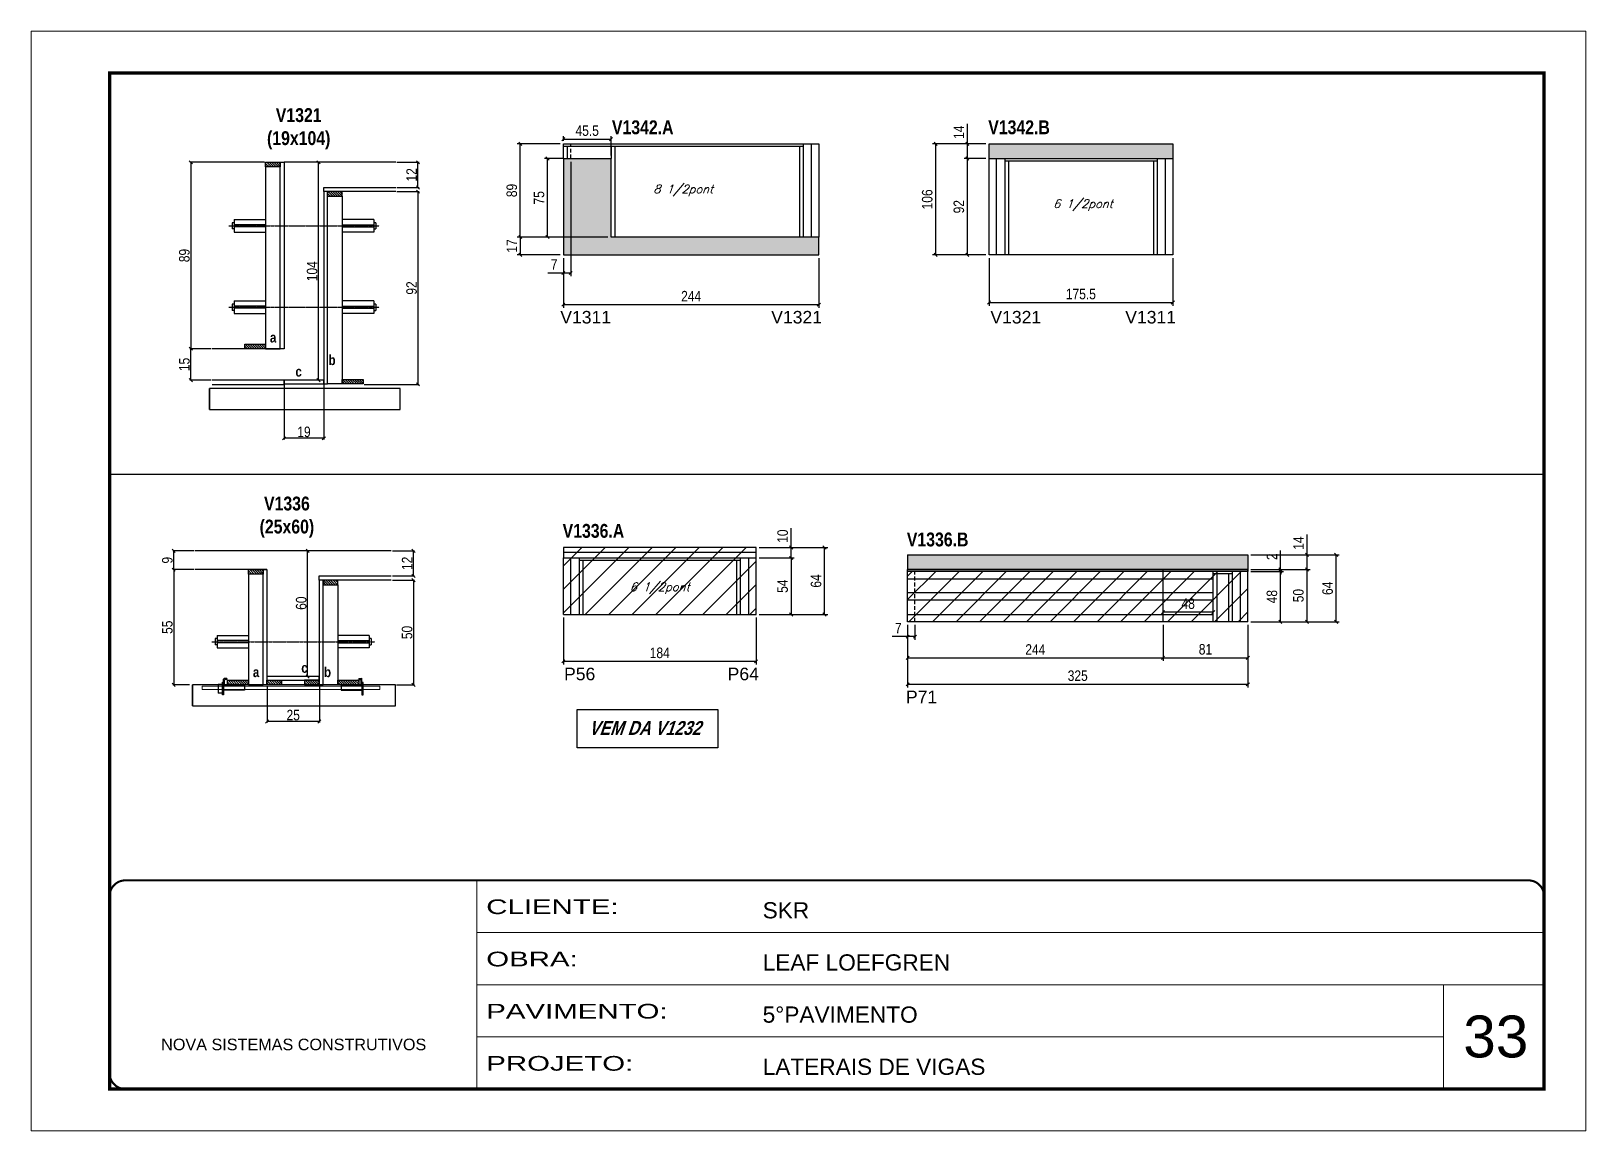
# Model space of a CAD drawing. Extents: x 3309 to 10384, y -2522 to 14608.
# Drawn here: x 3309 to 4794, y 4369 to 5419 of the extents above; entities that cross this region are included whole.
import ezdxf

# ---------------------------------------------------------------- set-up
doc = ezdxf.new("R2010")
doc.units = 0
for name, pattern in [('CONTINUO', [0]), ('DASHED', [0.75, 0.5, -0.25]), ('HIDDEN', [0.375, 0.25, -0.125])]:
    doc.linetypes.add(name, pattern=pattern)
for name, color, linetype in [('5', 5, 'Continuous'), ('barrote', 251, 'Continuous'), ('COTA', 241, 'Continuous'), ('detalhes', 4, 'Continuous'), ('NOMENCLATURA', 7, 'Continuous'), ('Painéis', 200, 'Continuous'), ('presilha', 1, 'Continuous'), ('SARR_2.2x10', 60, 'Continuous'), ('SARR_2.2x7', 40, 'Continuous'), ('SARR_3.5x7', 81, 'Continuous'), ('TENSOR', 3, 'Continuous'), ('texto', 7, 'Continuous')]:
    doc.layers.add(name, color=color, linetype=linetype)
for name, color, linetype, lineweight in [('CARIMBO', 255, 'Continuous', 9), ('CONCRETO', 251, 'Continuous', 25), ('Folhas', 255, 'Continuous', 9), ('Hachura', 251, 'Continuous', 9), ('SARRAFO DE PRESSAO', 251, 'DASHED', 9), ('SCO-___-LAJ', 2, 'Continuous', 0)]:
    doc.layers.add(name, color=color, linetype=linetype, lineweight=lineweight)
doc.styles.add('ARIAL', font='arial.ttf')
doc.styles.add('COTA TECNICA', font='techl___.ttf', dxfattribs={"height": 10})
doc.styles.add('COTA TECNICA 2X', font='techl___.ttf', dxfattribs={"height": 10})
doc.styles.add('Romans', font='romans.shx')
doc.styles.get("Standard").update_dxf_attribs({"font": 'arial.ttf'})
doc.styles.add('TECNICA', font='techb___.ttf', dxfattribs={"height": 10})
doc.styles.add('Tecnologia', font='')
doc.styles.get('Tecnologia').set_extended_font_data('Forgotten Futurist')
doc.dimstyles.new('PAINEL', dxfattribs={"dimtxt": 10, "dimasz": 3, "dimexe": 3, "dimexo": 3, "dimgap": 3, "dimtad": 1, "dimdec": 1, "dimzin": 12, "dimdsep": 46, "dimtxsty": 'COTA TECNICA', "dimblk1": 'OBLIQUE', "dimblk2": 'OBLIQUE', "dimsah": 1, "dimcen": 0.9, "dimclrd": 4, "dimclre": 4, "dimclrt": 240, "dimadec": 1, "dimazin": 3, "dimtfac": 1, "dimtdec": 1, "dimtmove": 0, "dimatfit": 3, "dimfxl": 1, "dimtolj": 1, "dimtzin": 12, "dimarcsym": 0})
doc.dimstyles.new('SECAO', dxfattribs={"dimscale": 0.333333, "dimtxt": 5, "dimasz": 9, "dimexe": 3, "dimexo": 3, "dimgap": 3, "dimtad": 1, "dimdec": 1, "dimlfac": 0.5, "dimzin": 12, "dimdsep": 46, "dimtxsty": 'COTA TECNICA 2X', "dimblk1": 'OBLIQUE', "dimblk2": 'OBLIQUE', "dimsah": 1, "dimcen": 0.9, "dimclrd": 4, "dimclre": 4, "dimclrt": 240, "dimadec": 1, "dimazin": 3, "dimtfac": 1, "dimtdec": 1, "dimtmove": 0, "dimatfit": 3, "dimfxl": 1, "dimtolj": 1, "dimtzin": 12, "dimarcsym": 0})

msp = doc.modelspace()

# ---------------------------------------------------------------- texts
at = {"layer": '5', "linetype": 'Continuous'}
for s, rotation, p in [('V1311', 359.99996, (3814.81, 5140.13)), ('V1321', 359.99996, (4016.27, 5140.13)), ('V1321', 359.99996, (4225.61, 5140.13)), ('V1311', 359.99996, (4354.4, 5140.13)), ('P56', 0.00004, (3818.42, 4799.5, 0)), ('P64', 0.00004, (3974.68, 4799.5, 0)), ('P71', 359.99996, (4144.96, 4777.59, 0))]:
    msp.add_text(s, height=12, rotation=rotation, dxfattribs=at).set_placement(p)
at = {"layer": 'CARIMBO', "style": 'ARIAL'}
msp.add_text('33', height=40, dxfattribs=at).set_placement((4677.23, 4439.4))
at = {"layer": 'detalhes', "style": 'TECNICA'}
for s, p in [('a', (3537.48, 5121.99)), ('b', (3593.46, 5100.41)), ('c', (3561.85, 5089.45)), ('c', (3567.47, 4806.62)), ('b', (3589.15, 4802.5)), ('a', (3521.18, 4802.51))]:
    msp.add_text(s, height=9.6, dxfattribs=at).set_placement(p)
at = {"layer": 'NOMENCLATURA', "style": 'TECNICA'}
for s, p in [('V1342.A', (3864.12, 5320.83)), ('V1342.B', (4223.56, 5320.83)), ('V1336.A', (3817.04, 4935.53, 0)), ('V1336.B', (4145.79, 4927.33, 0))]:
    msp.add_text(s, height=13.2, dxfattribs=at).set_placement(p)
at = {"layer": 'NOMENCLATURA', "char_height": 13.2, "attachment_point": 2, "style": 'TECNICA'}
for s, insert in [('V1321\\P(19x104)', (3564.96, 5345.68)), ('V1336\\P(25x60)', (3553.68, 4974.84))]:
    msp.add_mtext_dynamic_manual_height_columns(s, width=300.2766, gutter_width=1, heights=[0], dxfattribs=dict(at, insert=insert))
at = {"layer": 'NOMENCLATURA', "insert": (3895.32, 4760.51), "char_height": 13.2, "width": 300.2766, "attachment_point": 2, "style": 'TECNICA'}
msp.add_mtext('{\\Q19;VEM DA V1232}', dxfattribs=at)
at = {"layer": 'texto', "color": 2, "char_height": 8, "attachment_point": 5, "style": 'Romans'}
for s, insert in [('{\\Q19;\\C256;8 1/2pont}', (3932.26, 5267.14)), ('{\\Q19;\\C256;6 1/2pont}', (4314.03, 5253.14)), ('{\\Q19;\\C256;6 1/2pont}', (3909.76, 4887.35, 0))]:
    msp.add_mtext(s, dxfattribs=dict(at, insert=insert))

# ---------------------------------------------------------------- blocks, each defined once
blk = doc.blocks.new('9999999999')
at = {"color": 30, "linetype": 'CONTINUO'}
for p, q in [((98564.6, 34230.2), (98564.6, 34429.4)), ((98564.6, 34379.6), (99584, 34379.6)), ((98564.6, 34329.8), (99488, 34329.8)), ((99584, 34329.8), (99488, 34329.8)), ((99488, 34329.8), (99488, 34230.2)), ((98564.6, 34280), (99488, 34280))]:
    blk.add_line(p, q, dxfattribs=at)
at = {"color": 30, "linetype": 'CONTINUO', "const_width": 2}
blk.add_lwpolyline([(99584, 34230.2), (99584, 34414.4, 0.414214), (99569, 34429.4), (98229, 34429.4, 0.414214), (98214, 34414.4), (98214, 34245.2, 0.414214), (98229, 34230.2), (99584, 34230.2)], format="xyb", dxfattribs=at)
at = {"layer": 'Folhas'}
blk.add_lwpolyline([(98139, 34190.2), (99624, 34190.2), (99624, 35240.2), (98139, 35240.2)], close=True, dxfattribs=at)
at = {"layer": 'Folhas', "color": 30, "const_width": 3}
blk.add_lwpolyline([(98214, 34230.2), (99584, 34230.2), (99584, 35200.2), (98214, 35200.2)], close=True, dxfattribs=at)
at = {"color": 7, "linetype": 'Continuous', "ltscale": 5, "style": 'ARIAL'}
for s, height, p in [('SKR', 15.48, (98837.7, 34393.1)), ('LEAF LOEFGREN', 15.483, (98837.7, 34343.3)), ('5°PAVIMENTO', 15.483, (98837.7, 34293.5)), ('NOVA SISTEMAS CONSTRUTIVOS', 11.059, (98263.2, 34267.2)), ('LATERAIS DE VIGAS', 15.483, (98837.7, 34243.7))]:
    blk.add_text(s, height=height, dxfattribs=at).set_placement(p)
at = {"layer": 'Folhas', "color": 7, "style": 'Tecnologia', "width": 1.5}
for s, p in [('CLIENTE:', (98573.7, 34397.2)), ('OBRA:', (98573.7, 34347.3)), ('PAVIMENTO:', (98573.7, 34297.5)), ('PROJETO:', (98573.7, 34247.7))]:
    blk.add_text(s, height=14, dxfattribs=at).set_placement(p)
blk = doc.blocks.new('_Oblique')
at = {"color": 0, "linetype": 'ByBlock', "lineweight": -2}
blk.add_line((-0.5, -0.5), (0.5, 0.5), dxfattribs=at)
blk = doc.blocks.new('*D894')
at = {"layer": 'COTA', "color": 4, "lineweight": -2, "transparency": 16777216}
for p, q in [((3534.7, 4794.1), (3534.7, 4759.1)), ((3584.7, 4794.1), (3584.7, 4759.1)), ((3584.7, 4760.1), (3534.7, 4760.1))]:
    blk.add_line(p, q, dxfattribs=at)
at = {"layer": 'Defpoints', "color": 0, "transparency": 16777216}
for p in [(3534.7, 4795.1), (3584.7, 4795.1), (3534.7, 4760.1)]:
    blk.add_point(p, dxfattribs=at)
at = {"layer": 'COTA', "color": 4, "lineweight": -2, "transparency": 16777216, "xscale": 3, "yscale": 3, "zscale": 3, "rotation": 180}
blk.add_blockref('_Oblique', (3534.7, 4760.1), dxfattribs=at)
at = {"layer": 'COTA', "color": 4, "lineweight": -2, "transparency": 16777216, "xscale": 3, "yscale": 3, "zscale": 3}
blk.add_blockref('_Oblique', (3584.7, 4760.1), dxfattribs=at)
at = {"layer": 'COTA', "color": 240, "transparency": 16777216, "insert": (3559.7, 4766.2), "char_height": 10, "attachment_point": 5, "style": 'COTA TECNICA 2X'}
blk.add_mtext('\\A1;25', dxfattribs=at)
blk = doc.blocks.new('PRESILHA METÁLICA 1')
at = {"layer": 'presilha'}
for p, q in [((0, 13), (6, 13)), ((0, 13), (0, 0)), ((6, 0), (0, 0)), ((6, 15.5), (7.5, 15.5)), ((6, -2.5), (6, 15.5)), ((6, 13), (6, 0)), ((7.5, 10.6), (7.5, 19.9)), ((7.5, 15.5), (7.5, -2.5)), ((37.5, 4.1), (7.5, 4.1)), ((12, 21), (8.6, 21)), ((9, 11.6), (9, 18.9)), ((12, 19.5), (9.6, 19.5)), ((37.5, 11), (9.6, 11)), ((12, 21), (12, 19.5)), ((37.5, 11), (37.5, 4.1)), ((7.5, -2.5), (6, -2.5))]:
    blk.add_line(p, q, dxfattribs=at)
for centre, radius, start, end in [((8.6, 19.9), 1.14, 90, 180), ((9.6, 18.9), 0.57, 90, 180), ((9.6, 11.6), 0.57, 180, 270)]:
    blk.add_arc(centre, radius, start, end, dxfattribs=at)
blk = doc.blocks.new('PRESILHA METÁLICA 2')
at = {"layer": 'presilha'}
for p, q in [((-5.2, 23.5), (-5.2, 22)), ((-5.2, 23.5), (-1.9, 23.5)), ((-0.8, 14.6), (-0.8, 22.4)), ((-30.8, 13.5), (-30.8, 6.6)), ((-30.8, 13.5), (-2.8, 13.5)), ((-30.8, 6.6), (-0.8, 6.6)), ((-5.2, 22), (-2.8, 22)), ((-2.2, 14.1), (-2.2, 21.4)), ((0.8, 18), (-0.8, 18)), ((-0.8, 18), (-0.8, 0)), ((-0.8, 0), (0.8, 0)), ((0.8, 0), (0.8, 18))]:
    blk.add_line(p, q, dxfattribs=at)
for centre, radius, start, end in [((-1.9, 22.4), 1.14, 0, 90), ((-2.8, 21.4), 0.57, 0, 90), ((-2.8, 14.1), 0.57, 270, 0)]:
    blk.add_arc(centre, radius, start, end, dxfattribs=at)
blk = doc.blocks.new('*D895')
at = {"layer": 'COTA', "color": 4, "lineweight": -2, "transparency": 16777216}
for p, q in [((3465, 4905.1), (3444.6, 4905.1)), ((3445.6, 4905.1), (3445.6, 4795.1)), ((3460.8, 4795.1), (3444.6, 4795.1))]:
    blk.add_line(p, q, dxfattribs=at)
at = {"layer": 'Defpoints', "color": 0, "transparency": 16777216}
for p in [(3466, 4905.1), (3445.6, 4795.1), (3461.8, 4795.1)]:
    blk.add_point(p, dxfattribs=at)
at = {"layer": 'COTA', "color": 4, "lineweight": -2, "transparency": 16777216, "xscale": 3, "yscale": 3, "zscale": 3}
for p, rotation in [((3445.6, 4905.1), 90), ((3445.6, 4795.1), 270)]:
    blk.add_blockref('_Oblique', p, dxfattribs=dict(at, rotation=rotation))
at = {"layer": 'COTA', "color": 240, "transparency": 16777216, "insert": (3439.5, 4850.1), "char_height": 10, "attachment_point": 5, "rotation": 90, "style": 'COTA TECNICA 2X'}
blk.add_mtext('\\A1;55', dxfattribs=at)
blk = doc.blocks.new('*D896')
at = {"layer": 'COTA', "color": 4, "lineweight": -2, "transparency": 16777216}
for p, q in [((3654.4, 4895.1), (3675.6, 4895.1)), ((3674.6, 4895.1), (3674.6, 4795.1)), ((3658.5, 4795.1), (3675.6, 4795.1))]:
    blk.add_line(p, q, dxfattribs=at)
at = {"layer": 'Defpoints', "color": 0, "transparency": 16777216}
for p in [(3653.4, 4895.1), (3657.5, 4795.1), (3674.6, 4795.1)]:
    blk.add_point(p, dxfattribs=at)
at = {"layer": 'COTA', "color": 4, "lineweight": -2, "transparency": 16777216, "xscale": 3, "yscale": 3, "zscale": 3}
for p, rotation in [((3674.6, 4895.1), 90), ((3674.6, 4795.1), 270)]:
    blk.add_blockref('_Oblique', p, dxfattribs=dict(at, rotation=rotation))
at = {"layer": 'COTA', "color": 240, "transparency": 16777216, "insert": (3668.5, 4845.1), "char_height": 10, "attachment_point": 5, "rotation": 90, "style": 'COTA TECNICA 2X'}
blk.add_mtext('\\A1;50', dxfattribs=at)
blk = doc.blocks.new('*D897')
at = {"layer": 'COTA', "color": 4, "lineweight": -2, "transparency": 16777216}
for p, q in [((3583.7, 4923.1), (3572.5, 4923.1)), ((3573.5, 4803.1), (3573.5, 4923.1)), ((3583.7, 4803.1), (3572.5, 4803.1))]:
    blk.add_line(p, q, dxfattribs=at)
at = {"layer": 'Defpoints', "color": 0, "transparency": 16777216}
for p in [(3573.5, 4923.1), (3584.7, 4923.1), (3584.7, 4803.1)]:
    blk.add_point(p, dxfattribs=at)
at = {"layer": 'COTA', "color": 4, "lineweight": -2, "transparency": 16777216, "xscale": 3, "yscale": 3, "zscale": 3}
for p, rotation in [((3573.5, 4923.1), 90), ((3573.5, 4803.1), 270)]:
    blk.add_blockref('_Oblique', p, dxfattribs=dict(at, rotation=rotation))
at = {"layer": 'COTA', "color": 240, "transparency": 16777216, "insert": (3567.4, 4873.1), "char_height": 10, "attachment_point": 5, "rotation": 90, "style": 'COTA TECNICA 2X'}
blk.add_mtext('\\A1;60', dxfattribs=at)
blk = doc.blocks.new('*D898')
at = {"layer": 'COTA', "color": 4, "lineweight": -2, "transparency": 16777216}
for p, q in [((3654.4, 4923.1), (3675.6, 4923.1)), ((3674.6, 4899.1), (3674.6, 4923.1)), ((3654.4, 4899.1), (3675.6, 4899.1))]:
    blk.add_line(p, q, dxfattribs=at)
at = {"layer": 'Defpoints', "color": 0, "transparency": 16777216}
for p in [(3653.4, 4923.1), (3674.6, 4923.1), (3653.4, 4899.1)]:
    blk.add_point(p, dxfattribs=at)
at = {"layer": 'COTA', "color": 4, "lineweight": -2, "transparency": 16777216, "xscale": 3, "yscale": 3, "zscale": 3}
for p, rotation in [((3674.6, 4923.1), 90), ((3674.6, 4899.1), 270)]:
    blk.add_blockref('_Oblique', p, dxfattribs=dict(at, rotation=rotation))
at = {"layer": 'COTA', "color": 240, "transparency": 16777216, "insert": (3668.5, 4911.1), "char_height": 10, "attachment_point": 5, "rotation": 90, "style": 'COTA TECNICA 2X'}
blk.add_mtext('\\A1;12', dxfattribs=at)
blk = doc.blocks.new('*D899')
at = {"layer": 'COTA', "color": 4, "lineweight": -2, "transparency": 16777216}
for p, q in [((3465, 4923.1), (3444.6, 4923.1)), ((3445.6, 4905.1), (3445.6, 4923.1)), ((3465, 4905.1), (3444.6, 4905.1))]:
    blk.add_line(p, q, dxfattribs=at)
at = {"layer": 'Defpoints', "color": 0, "transparency": 16777216}
for p in [(3445.6, 4923.1), (3466, 4923.1), (3466, 4905.1)]:
    blk.add_point(p, dxfattribs=at)
at = {"layer": 'COTA', "color": 4, "lineweight": -2, "transparency": 16777216, "xscale": 3, "yscale": 3, "zscale": 3}
for p, rotation in [((3445.6, 4923.1), 90), ((3445.6, 4905.1), 270)]:
    blk.add_blockref('_Oblique', p, dxfattribs=dict(at, rotation=rotation))
at = {"layer": 'COTA', "color": 240, "transparency": 16777216, "insert": (3439.5, 4914.1), "char_height": 10, "attachment_point": 5, "rotation": 90, "style": 'COTA TECNICA 2X'}
blk.add_mtext('\\A1;9', dxfattribs=at)
blk = doc.blocks.new('*D908')
at = {"layer": 'COTA', "color": 4, "lineweight": -2, "transparency": 16777216}
for p, q in [((3817.8, 4859.3), (3817.8, 4814.5)), ((4001.8, 4859.3), (4001.8, 4814.5)), ((4001.8, 4817.5), (3817.8, 4817.5))]:
    blk.add_line(p, q, dxfattribs=at)
at = {"layer": 'Defpoints', "color": 0, "transparency": 16777216}
for p in [(3817.8, 4862.3), (4001.8, 4862.3), (3817.8, 4817.5)]:
    blk.add_point(p, dxfattribs=at)
at = {"layer": 'COTA', "color": 4, "lineweight": -2, "transparency": 16777216, "xscale": 3, "yscale": 3, "zscale": 3, "rotation": 180}
blk.add_blockref('_Oblique', (3817.8, 4817.5), dxfattribs=at)
at = {"layer": 'COTA', "color": 4, "lineweight": -2, "transparency": 16777216, "xscale": 3, "yscale": 3, "zscale": 3}
blk.add_blockref('_Oblique', (4001.8, 4817.5), dxfattribs=at)
at = {"layer": 'COTA', "color": 240, "transparency": 16777216, "insert": (3909.8, 4825.6), "char_height": 10, "attachment_point": 5, "style": 'COTA TECNICA'}
blk.add_mtext('\\A1;184', dxfattribs=at)
blk = doc.blocks.new('*D900')
at = {"layer": 'COTA', "color": 4, "lineweight": -2, "transparency": 16777216}
for p, q in [((4004.8, 4916.3), (4038.3, 4916.3)), ((4035.3, 4916.3), (4035.3, 4862.3)), ((4004.8, 4862.3), (4038.3, 4862.3))]:
    blk.add_line(p, q, dxfattribs=at)
at = {"layer": 'Defpoints', "color": 0, "transparency": 16777216}
for p in [(4001.8, 4916.3), (4001.8, 4862.3), (4035.3, 4862.3)]:
    blk.add_point(p, dxfattribs=at)
at = {"layer": 'COTA', "color": 4, "lineweight": -2, "transparency": 16777216, "xscale": 3, "yscale": 3, "zscale": 3}
for p, rotation in [((4035.3, 4916.3), 90), ((4035.3, 4862.3), 270)]:
    blk.add_blockref('_Oblique', p, dxfattribs=dict(at, rotation=rotation))
at = {"layer": 'COTA', "color": 240, "transparency": 16777216, "insert": (4027.2, 4889.3), "char_height": 10, "attachment_point": 5, "rotation": 90, "style": 'COTA TECNICA'}
blk.add_mtext('\\A1;54', dxfattribs=at)
blk = doc.blocks.new('*D901')
at = {"layer": 'COTA', "color": 4, "lineweight": -2, "transparency": 16777216}
for p, q in [((4035.3, 4926.3), (4035.3, 4944.8)), ((4004.8, 4926.3), (4038.3, 4926.3)), ((4004.8, 4916.3), (4038.3, 4916.3)), ((4035.3, 4916.3), (4035.3, 4926.3))]:
    blk.add_line(p, q, dxfattribs=at)
at = {"layer": 'Defpoints', "color": 0, "transparency": 16777216}
for p in [(4001.8, 4926.3), (4001.8, 4916.3), (4035.3, 4926.3)]:
    blk.add_point(p, dxfattribs=at)
at = {"layer": 'COTA', "color": 4, "lineweight": -2, "transparency": 16777216, "xscale": 3, "yscale": 3, "zscale": 3}
for p, rotation in [((4035.3, 4926.3), 90), ((4035.3, 4916.3), 270)]:
    blk.add_blockref('_Oblique', p, dxfattribs=dict(at, rotation=rotation))
at = {"layer": 'COTA', "color": 240, "transparency": 16777216, "insert": (4027.2, 4937.1), "char_height": 10, "attachment_point": 5, "rotation": 90, "style": 'COTA TECNICA'}
blk.add_mtext('\\A1;10', dxfattribs=at)
blk = doc.blocks.new('*D902')
at = {"layer": 'COTA', "color": 4, "lineweight": -2, "transparency": 16777216}
for p, q in [((4004.8, 4926.3), (4070.2, 4926.3)), ((4067.2, 4862.3), (4067.2, 4926.3)), ((4004.8, 4862.3), (4070.2, 4862.3))]:
    blk.add_line(p, q, dxfattribs=at)
at = {"layer": 'Defpoints', "color": 0, "transparency": 16777216}
for p in [(4001.8, 4926.3), (4067.2, 4926.3), (4001.8, 4862.3)]:
    blk.add_point(p, dxfattribs=at)
at = {"layer": 'COTA', "color": 4, "lineweight": -2, "transparency": 16777216, "xscale": 3, "yscale": 3, "zscale": 3}
for p, rotation in [((4067.2, 4926.3), 90), ((4067.2, 4862.3), 270)]:
    blk.add_blockref('_Oblique', p, dxfattribs=dict(at, rotation=rotation))
at = {"layer": 'COTA', "color": 240, "transparency": 16777216, "insert": (4059.1, 4894.3), "char_height": 10, "attachment_point": 5, "rotation": 90, "style": 'COTA TECNICA'}
blk.add_mtext('\\A1;64', dxfattribs=at)
blk = doc.blocks.new('*D903')
at = {"layer": 'COTA', "color": 4, "linetype": 'ByBlock', "lineweight": -2, "transparency": 16777216}
for p, q in [((4146.5, 4852.3), (4146.5, 4792.6)), ((4471.5, 4852.3), (4471.5, 4792.6)), ((4471.5, 4795.6), (4146.5, 4795.6))]:
    blk.add_line(p, q, dxfattribs=at)
at = {"layer": 'Defpoints', "color": 0, "linetype": 'ByBlock', "transparency": 16777216}
for p in [(4146.5, 4855.3), (4471.5, 4855.3), (4146.5, 4795.6)]:
    blk.add_point(p, dxfattribs=at)
at = {"layer": 'COTA', "color": 4, "linetype": 'ByBlock', "lineweight": -2, "transparency": 16777216, "xscale": 3, "yscale": 3, "zscale": 3, "rotation": 180}
blk.add_blockref('_Oblique', (4146.5, 4795.6), dxfattribs=at)
at = {"layer": 'COTA', "color": 4, "linetype": 'ByBlock', "lineweight": -2, "transparency": 16777216, "xscale": 3, "yscale": 3, "zscale": 3}
blk.add_blockref('_Oblique', (4471.5, 4795.6), dxfattribs=at)
at = {"layer": 'COTA', "color": 240, "linetype": 'ByBlock', "transparency": 16777216, "insert": (4309, 4803.8), "char_height": 10, "attachment_point": 5, "style": 'COTA TECNICA'}
blk.add_mtext('\\A1;325', dxfattribs=at)
blk = doc.blocks.new('*D904')
at = {"layer": 'COTA', "color": 4, "lineweight": -2, "transparency": 16777216}
for p, q in [((4146.5, 4852.3), (4146.5, 4817.9)), ((4390.5, 4852.3), (4390.5, 4817.9)), ((4146.5, 4820.9), (4390.5, 4820.9))]:
    blk.add_line(p, q, dxfattribs=at)
at = {"layer": 'Defpoints', "color": 0, "transparency": 16777216}
for p in [(4146.5, 4855.3), (4390.5, 4855.3), (4390.5, 4820.9)]:
    blk.add_point(p, dxfattribs=at)
at = {"layer": 'COTA', "color": 4, "lineweight": -2, "transparency": 16777216, "xscale": 3, "yscale": 3, "zscale": 3, "rotation": 180}
blk.add_blockref('_Oblique', (4146.5, 4820.9), dxfattribs=at)
at = {"layer": 'COTA', "color": 4, "lineweight": -2, "transparency": 16777216, "xscale": 3, "yscale": 3, "zscale": 3}
blk.add_blockref('_Oblique', (4390.5, 4820.9), dxfattribs=at)
at = {"layer": 'COTA', "color": 240, "transparency": 16777216, "insert": (4268.5, 4828.9), "char_height": 10, "attachment_point": 5, "style": 'COTA TECNICA'}
blk.add_mtext('\\A1;244', dxfattribs=at)
blk = doc.blocks.new('*D905')
at = {"layer": 'COTA', "color": 4, "lineweight": -2, "transparency": 16777216}
for p, q in [((4390.5, 4852.3), (4390.5, 4817.9)), ((4471.5, 4852.3), (4471.5, 4817.9)), ((4390.5, 4820.9), (4471.5, 4820.9))]:
    blk.add_line(p, q, dxfattribs=at)
at = {"layer": 'Defpoints', "color": 0, "transparency": 16777216}
for p in [(4390.5, 4855.3), (4471.5, 4855.3), (4471.5, 4820.9)]:
    blk.add_point(p, dxfattribs=at)
at = {"layer": 'COTA', "color": 4, "lineweight": -2, "transparency": 16777216, "xscale": 3, "yscale": 3, "zscale": 3, "rotation": 180}
blk.add_blockref('_Oblique', (4390.5, 4820.9), dxfattribs=at)
at = {"layer": 'COTA', "color": 4, "lineweight": -2, "transparency": 16777216, "xscale": 3, "yscale": 3, "zscale": 3}
blk.add_blockref('_Oblique', (4471.5, 4820.9), dxfattribs=at)
at = {"layer": 'COTA', "color": 240, "transparency": 16777216, "insert": (4431, 4829), "char_height": 10, "attachment_point": 5, "style": 'COTA TECNICA'}
blk.add_mtext('\\A1;81', dxfattribs=at)
blk = doc.blocks.new('*D906')
at = {"layer": 'COTA', "color": 4, "lineweight": -2, "transparency": 16777216}
for p, q in [((4146.5, 4841.2), (4131.8, 4841.2)), ((4146.5, 4852.3), (4146.5, 4838.2)), ((4153.5, 4841.2), (4146.5, 4841.2)), ((4153.5, 4852.3), (4153.5, 4838.2))]:
    blk.add_line(p, q, dxfattribs=at)
at = {"layer": 'Defpoints', "color": 0, "transparency": 16777216}
for p in [(4146.5, 4855.3), (4146.5, 4841.2), (4153.5, 4855.3)]:
    blk.add_point(p, dxfattribs=at)
at = {"layer": 'COTA', "color": 4, "lineweight": -2, "transparency": 16777216, "xscale": 3, "yscale": 3, "zscale": 3, "rotation": 180}
blk.add_blockref('_Oblique', (4146.5, 4841.2), dxfattribs=at)
at = {"layer": 'COTA', "color": 4, "lineweight": -2, "transparency": 16777216, "xscale": 3, "yscale": 3, "zscale": 3}
blk.add_blockref('_Oblique', (4153.5, 4841.2), dxfattribs=at)
at = {"layer": 'COTA', "color": 240, "transparency": 16777216, "insert": (4137.6, 4849.3), "char_height": 10, "attachment_point": 5, "style": 'COTA TECNICA'}
blk.add_mtext('\\A1;7', dxfattribs=at)
blk = doc.blocks.new('*D907')
at = {"layer": 'COTA', "color": 4, "lineweight": -2, "transparency": 16777216}
for p, q in [((4390.5, 4865.3), (4390.5, 4867.5)), ((4438.5, 4864.5), (4390.5, 4864.5)), ((4438.5, 4865.3), (4438.5, 4867.5))]:
    blk.add_line(p, q, dxfattribs=at)
at = {"layer": 'Defpoints', "color": 0, "transparency": 16777216}
for p in [(4390.5, 4864.5), (4390.5, 4862.3), (4438.5, 4862.3)]:
    blk.add_point(p, dxfattribs=at)
at = {"layer": 'COTA', "color": 4, "lineweight": -2, "transparency": 16777216, "xscale": 3, "yscale": 3, "zscale": 3, "rotation": 180}
blk.add_blockref('_Oblique', (4390.5, 4864.5), dxfattribs=at)
at = {"layer": 'COTA', "color": 4, "lineweight": -2, "transparency": 16777216, "xscale": 3, "yscale": 3, "zscale": 3}
blk.add_blockref('_Oblique', (4438.5, 4864.5), dxfattribs=at)
at = {"layer": 'COTA', "color": 240, "transparency": 16777216, "insert": (4414.5, 4872.6), "char_height": 10, "attachment_point": 5, "style": 'COTA TECNICA'}
blk.add_mtext('\\A1;48', dxfattribs=at)
blk = doc.blocks.new('*D909')
at = {"layer": 'COTA', "color": 4, "lineweight": -2, "transparency": 16777216}
for p, q in [((4474.5, 4905.3), (4531, 4905.3)), ((4528, 4855.3), (4528, 4905.3)), ((4474.5, 4855.3), (4531, 4855.3))]:
    blk.add_line(p, q, dxfattribs=at)
at = {"layer": 'Defpoints', "color": 0, "transparency": 16777216}
for p in [(4471.5, 4905.3), (4528, 4905.3), (4471.5, 4855.3)]:
    blk.add_point(p, dxfattribs=at)
at = {"layer": 'COTA', "color": 4, "lineweight": -2, "transparency": 16777216, "xscale": 3, "yscale": 3, "zscale": 3}
for p, rotation in [((4528, 4905.3), 90), ((4528, 4855.3), 270)]:
    blk.add_blockref('_Oblique', p, dxfattribs=dict(at, rotation=rotation))
at = {"layer": 'COTA', "color": 240, "transparency": 16777216, "insert": (4519.8, 4880.3), "char_height": 10, "attachment_point": 5, "rotation": 90, "style": 'COTA TECNICA'}
blk.add_mtext('\\A1;50', dxfattribs=at)
blk = doc.blocks.new('*D910')
at = {"layer": 'COTA', "color": 4, "lineweight": -2, "transparency": 16777216}
for p, q in [((4528, 4919.3), (4528, 4938.5)), ((4474.5, 4919.3), (4531, 4919.3)), ((4528, 4905.3), (4528, 4919.3)), ((4474.5, 4905.3), (4531, 4905.3))]:
    blk.add_line(p, q, dxfattribs=at)
at = {"layer": 'Defpoints', "color": 0, "transparency": 16777216}
for p in [(4471.5, 4919.3), (4528, 4919.3), (4471.5, 4905.3)]:
    blk.add_point(p, dxfattribs=at)
at = {"layer": 'COTA', "color": 4, "lineweight": -2, "transparency": 16777216, "xscale": 3, "yscale": 3, "zscale": 3}
for p, rotation in [((4528, 4919.3), 90), ((4528, 4905.3), 270)]:
    blk.add_blockref('_Oblique', p, dxfattribs=dict(at, rotation=rotation))
at = {"layer": 'COTA', "color": 240, "transparency": 16777216, "insert": (4519.9, 4930.4), "char_height": 10, "attachment_point": 5, "rotation": 90, "style": 'COTA TECNICA'}
blk.add_mtext('\\A1;14', dxfattribs=at)
blk = doc.blocks.new('*D911')
at = {"layer": 'COTA', "color": 4, "lineweight": -2, "transparency": 16777216}
for p, q in [((4474.5, 4919.3), (4558.8, 4919.3)), ((4555.8, 4855.3), (4555.8, 4919.3)), ((4474.5, 4855.3), (4558.8, 4855.3))]:
    blk.add_line(p, q, dxfattribs=at)
at = {"layer": 'Defpoints', "color": 0, "transparency": 16777216}
for p in [(4471.5, 4919.3), (4555.8, 4919.3), (4471.5, 4855.3)]:
    blk.add_point(p, dxfattribs=at)
at = {"layer": 'COTA', "color": 4, "lineweight": -2, "transparency": 16777216, "xscale": 3, "yscale": 3, "zscale": 3}
for p, rotation in [((4555.8, 4919.3), 90), ((4555.8, 4855.3), 270)]:
    blk.add_blockref('_Oblique', p, dxfattribs=dict(at, rotation=rotation))
at = {"layer": 'COTA', "color": 240, "transparency": 16777216, "insert": (4547.7, 4887.3), "char_height": 10, "attachment_point": 5, "rotation": 90, "style": 'COTA TECNICA'}
blk.add_mtext('\\A1;64', dxfattribs=at)
blk = doc.blocks.new('*D912')
at = {"layer": 'COTA', "color": 4, "lineweight": -2, "transparency": 16777216}
for p, q in [((4474.5, 4903.3), (4505.6, 4903.3)), ((4502.6, 4855.3), (4502.6, 4903.3)), ((4474.5, 4855.3), (4505.6, 4855.3))]:
    blk.add_line(p, q, dxfattribs=at)
at = {"layer": 'Defpoints', "color": 0, "transparency": 16777216}
for p in [(4471.5, 4903.3), (4502.6, 4903.3), (4471.5, 4855.3)]:
    blk.add_point(p, dxfattribs=at)
at = {"layer": 'COTA', "color": 4, "lineweight": -2, "transparency": 16777216, "xscale": 3, "yscale": 3, "zscale": 3}
for p, rotation in [((4502.6, 4903.3), 90), ((4502.6, 4855.3), 270)]:
    blk.add_blockref('_Oblique', p, dxfattribs=dict(at, rotation=rotation))
at = {"layer": 'COTA', "color": 240, "transparency": 16777216, "insert": (4494.5, 4879.3), "char_height": 10, "attachment_point": 5, "rotation": 90, "style": 'COTA TECNICA'}
blk.add_mtext('\\A1;48', dxfattribs=at)
blk = doc.blocks.new('*D913')
at = {"layer": 'COTA', "color": 4, "lineweight": -2, "transparency": 16777216}
for p, q in [((4502.6, 4905.3), (4502.6, 4923.5)), ((4474.5, 4905.3), (4505.6, 4905.3)), ((4474.5, 4903.3), (4505.6, 4903.3)), ((4502.6, 4903.3), (4502.6, 4905.3)), ((4502.6, 4903.3), (4502.6, 4900.3))]:
    blk.add_line(p, q, dxfattribs=at)
at = {"layer": 'Defpoints', "color": 0, "transparency": 16777216}
for p in [(4471.5, 4905.3), (4471.5, 4903.3), (4502.6, 4905.3)]:
    blk.add_point(p, dxfattribs=at)
at = {"layer": 'COTA', "color": 4, "lineweight": -2, "transparency": 16777216, "xscale": 3, "yscale": 3, "zscale": 3}
for p, rotation in [((4502.6, 4905.3), 270), ((4502.6, 4903.3), 90)]:
    blk.add_blockref('_Oblique', p, dxfattribs=dict(at, rotation=rotation))
at = {"layer": 'COTA', "color": 240, "transparency": 16777216, "insert": (4494.6, 4917.4), "char_height": 10, "attachment_point": 5, "rotation": 90, "style": 'COTA TECNICA'}
blk.add_mtext('\\A1;2', dxfattribs=at)
blk = doc.blocks.new('*D1022')
at = {"layer": 'COTA', "color": 4, "lineweight": -2, "transparency": 16777216}
for p, q in [((3551, 5081.4), (3551, 5029.5)), ((3589, 5081.4), (3589, 5029.5)), ((3589, 5030.5), (3551, 5030.5))]:
    blk.add_line(p, q, dxfattribs=at)
at = {"layer": 'Defpoints', "color": 0, "transparency": 16777216}
for p in [(3551, 5082.4), (3589, 5082.4), (3551, 5030.5)]:
    blk.add_point(p, dxfattribs=at)
at = {"layer": 'COTA', "color": 4, "lineweight": -2, "transparency": 16777216, "xscale": 3, "yscale": 3, "zscale": 3, "rotation": 180}
blk.add_blockref('_Oblique', (3551, 5030.5), dxfattribs=at)
at = {"layer": 'COTA', "color": 4, "lineweight": -2, "transparency": 16777216, "xscale": 3, "yscale": 3, "zscale": 3}
blk.add_blockref('_Oblique', (3589, 5030.5), dxfattribs=at)
at = {"layer": 'COTA', "color": 240, "transparency": 16777216, "insert": (3570, 5036.6), "char_height": 10, "attachment_point": 5, "style": 'COTA TECNICA 2X'}
blk.add_mtext('\\A1;19', dxfattribs=at)
blk = doc.blocks.new('*D1023')
at = {"layer": 'COTA', "color": 4, "lineweight": -2, "transparency": 16777216}
for p, q in [((3532.4, 5294), (3460.9, 5294)), ((3461.9, 5294), (3461.9, 5116)), ((3481.3, 5116), (3460.9, 5116))]:
    blk.add_line(p, q, dxfattribs=at)
at = {"layer": 'Defpoints', "color": 0, "transparency": 16777216}
for p in [(3533.4, 5294), (3461.9, 5116), (3482.3, 5116, 0)]:
    blk.add_point(p, dxfattribs=at)
at = {"layer": 'COTA', "color": 4, "lineweight": -2, "transparency": 16777216, "xscale": 3, "yscale": 3, "zscale": 3}
for p, rotation in [((3461.9, 5294), 90), ((3461.9, 5116), 270)]:
    blk.add_blockref('_Oblique', p, dxfattribs=dict(at, rotation=rotation))
at = {"layer": 'COTA', "color": 240, "transparency": 16777216, "insert": (3455.8, 5205), "char_height": 10, "attachment_point": 5, "rotation": 90, "style": 'COTA TECNICA 2X'}
blk.add_mtext('\\A1;89', dxfattribs=at)
blk = doc.blocks.new('*D1024')
at = {"layer": 'COTA', "color": 4, "lineweight": -2, "transparency": 16777216}
for p, q in [((3658.7, 5266), (3679.9, 5266)), ((3678.9, 5266), (3678.9, 5082)), ((3627.6, 5082), (3679.9, 5082))]:
    blk.add_line(p, q, dxfattribs=at)
at = {"layer": 'Defpoints', "color": 0, "transparency": 16777216}
for p in [(3657.7, 5266), (3626.6, 5082, 0), (3678.9, 5082)]:
    blk.add_point(p, dxfattribs=at)
at = {"layer": 'COTA', "color": 4, "lineweight": -2, "transparency": 16777216, "xscale": 3, "yscale": 3, "zscale": 3}
for p, rotation in [((3678.9, 5266), 90), ((3678.9, 5082), 270)]:
    blk.add_blockref('_Oblique', p, dxfattribs=dict(at, rotation=rotation))
at = {"layer": 'COTA', "color": 240, "transparency": 16777216, "insert": (3672.8, 5174), "char_height": 10, "attachment_point": 5, "rotation": 90, "style": 'COTA TECNICA 2X'}
blk.add_mtext('\\A1;92', dxfattribs=at)
blk = doc.blocks.new('*D1025')
at = {"layer": 'COTA', "color": 4, "lineweight": -2, "transparency": 16777216}
for p, q in [((3588, 5294), (3582.9, 5294)), ((3583.9, 5086), (3583.9, 5294)), ((3588, 5086), (3582.9, 5086))]:
    blk.add_line(p, q, dxfattribs=at)
at = {"layer": 'Defpoints', "color": 0, "transparency": 16777216}
for p in [(3583.9, 5294), (3589, 5294), (3589, 5086)]:
    blk.add_point(p, dxfattribs=at)
at = {"layer": 'COTA', "color": 4, "lineweight": -2, "transparency": 16777216, "xscale": 3, "yscale": 3, "zscale": 3}
for p, rotation in [((3583.9, 5294), 90), ((3583.9, 5086), 270)]:
    blk.add_blockref('_Oblique', p, dxfattribs=dict(at, rotation=rotation))
at = {"layer": 'COTA', "color": 240, "transparency": 16777216, "insert": (3577.8, 5190), "char_height": 10, "attachment_point": 5, "rotation": 90, "style": 'COTA TECNICA 2X'}
blk.add_mtext('\\A1;104', dxfattribs=at)
blk = doc.blocks.new('*D1026')
at = {"layer": 'COTA', "color": 4, "lineweight": -2, "transparency": 16777216}
for p, q in [((3658.7, 5294), (3679.9, 5294)), ((3678.9, 5270), (3678.9, 5294)), ((3658.7, 5270), (3679.9, 5270))]:
    blk.add_line(p, q, dxfattribs=at)
at = {"layer": 'Defpoints', "color": 0, "transparency": 16777216}
for p in [(3657.7, 5294), (3678.9, 5294), (3657.7, 5270)]:
    blk.add_point(p, dxfattribs=at)
at = {"layer": 'COTA', "color": 4, "lineweight": -2, "transparency": 16777216, "xscale": 3, "yscale": 3, "zscale": 3}
for p, rotation in [((3678.9, 5294), 90), ((3678.9, 5270), 270)]:
    blk.add_blockref('_Oblique', p, dxfattribs=dict(at, rotation=rotation))
at = {"layer": 'COTA', "color": 240, "transparency": 16777216, "insert": (3672.8, 5282), "char_height": 10, "attachment_point": 5, "rotation": 90, "style": 'COTA TECNICA 2X'}
blk.add_mtext('\\A1;12', dxfattribs=at)
blk = doc.blocks.new('*D1027')
at = {"layer": 'COTA', "color": 4, "lineweight": -2, "transparency": 16777216}
for p, q in [((3481.3, 5116), (3460.9, 5116)), ((3461.9, 5086), (3461.9, 5116)), ((3481.3, 5086), (3460.9, 5086))]:
    blk.add_line(p, q, dxfattribs=at)
at = {"layer": 'Defpoints', "color": 0, "transparency": 16777216}
for p in [(3461.9, 5116), (3482.3, 5116), (3482.3, 5086)]:
    blk.add_point(p, dxfattribs=at)
at = {"layer": 'COTA', "color": 4, "lineweight": -2, "transparency": 16777216, "xscale": 3, "yscale": 3, "zscale": 3}
for p, rotation in [((3461.9, 5116), 90), ((3461.9, 5086), 270)]:
    blk.add_blockref('_Oblique', p, dxfattribs=dict(at, rotation=rotation))
at = {"layer": 'COTA', "color": 240, "transparency": 16777216, "insert": (3455.8, 5101), "char_height": 10, "attachment_point": 5, "rotation": 90, "style": 'COTA TECNICA 2X'}
blk.add_mtext('\\A1;15', dxfattribs=at)
blk = doc.blocks.new('*D1021')
at = {"layer": 'COTA', "color": 4, "lineweight": -2, "transparency": 16777216}
for p, q in [((3817.8, 5202.6), (3817.8, 5155.1)), ((4061.8, 5202.6), (4061.8, 5155.1)), ((3817.8, 5158.1), (4061.8, 5158.1))]:
    blk.add_line(p, q, dxfattribs=at)
at = {"layer": 'Defpoints', "color": 0, "transparency": 16777216}
for p in [(3817.8, 5205.6, 0), (4061.8, 5205.6), (4061.8, 5158.1)]:
    blk.add_point(p, dxfattribs=at)
at = {"layer": 'COTA', "color": 4, "lineweight": -2, "transparency": 16777216, "xscale": 3, "yscale": 3, "zscale": 3, "rotation": 180}
blk.add_blockref('_Oblique', (3817.8, 5158.1), dxfattribs=at)
at = {"layer": 'COTA', "color": 4, "lineweight": -2, "transparency": 16777216, "xscale": 3, "yscale": 3, "zscale": 3}
blk.add_blockref('_Oblique', (4061.8, 5158.1), dxfattribs=at)
at = {"layer": 'COTA', "color": 240, "transparency": 16777216, "insert": (3939.8, 5166.2), "char_height": 10, "attachment_point": 5, "style": 'COTA TECNICA'}
blk.add_mtext('\\A1;244', dxfattribs=at)
blk = doc.blocks.new('*D1032')
at = {"layer": 'COTA', "color": 4, "lineweight": -2, "transparency": 16777216}
for p, q in [((3824.8, 5294.6), (3824.8, 5185.3)), ((3817.8, 5202.6), (3817.8, 5185.3)), ((3817.8, 5188.3), (3803, 5188.3)), ((3824.8, 5188.3), (3817.8, 5188.3))]:
    blk.add_line(p, q, dxfattribs=at)
at = {"layer": 'Defpoints', "color": 0, "transparency": 16777216}
for p in [(3824.8, 5297.6), (3817.8, 5205.6), (3817.8, 5188.3)]:
    blk.add_point(p, dxfattribs=at)
at = {"layer": 'COTA', "color": 4, "lineweight": -2, "transparency": 16777216, "xscale": 3, "yscale": 3, "zscale": 3, "rotation": 180}
blk.add_blockref('_Oblique', (3817.8, 5188.3), dxfattribs=at)
at = {"layer": 'COTA', "color": 4, "lineweight": -2, "transparency": 16777216, "xscale": 3, "yscale": 3, "zscale": 3}
blk.add_blockref('_Oblique', (3824.8, 5188.3), dxfattribs=at)
at = {"layer": 'COTA', "color": 240, "transparency": 16777216, "insert": (3808.9, 5196.4), "char_height": 10, "attachment_point": 5, "style": 'COTA TECNICA'}
blk.add_mtext('\\A1;7', dxfattribs=at)
blk = doc.blocks.new('*D1028')
at = {"layer": 'COTA', "color": 4, "lineweight": -2, "transparency": 16777216}
for p, q in [((4221.3, 5297.6), (4200.6, 5297.6)), ((4203.6, 5205.6), (4203.6, 5297.6)), ((4221.3, 5205.6), (4200.6, 5205.6))]:
    blk.add_line(p, q, dxfattribs=at)
at = {"layer": 'Defpoints', "color": 0, "transparency": 16777216}
for p in [(4203.6, 5297.6), (4224.3, 5297.6), (4224.3, 5205.6)]:
    blk.add_point(p, dxfattribs=at)
at = {"layer": 'COTA', "color": 4, "lineweight": -2, "transparency": 16777216, "xscale": 3, "yscale": 3, "zscale": 3}
for p, rotation in [((4203.6, 5297.6), 90), ((4203.6, 5205.6), 270)]:
    blk.add_blockref('_Oblique', p, dxfattribs=dict(at, rotation=rotation))
at = {"layer": 'COTA', "color": 240, "transparency": 16777216, "insert": (4195.5, 5251.6), "char_height": 10, "attachment_point": 5, "rotation": 90, "style": 'COTA TECNICA'}
blk.add_mtext('\\A1;92', dxfattribs=at)
blk = doc.blocks.new('*D1029')
at = {"layer": 'COTA', "color": 4, "lineweight": -2, "transparency": 16777216}
for p, q in [((4224.3, 5202.6), (4224.3, 5157.1)), ((4399.8, 5202.6), (4399.8, 5157.1)), ((4224.3, 5160.1), (4399.8, 5160.1))]:
    blk.add_line(p, q, dxfattribs=at)
at = {"layer": 'Defpoints', "color": 0, "transparency": 16777216}
for p in [(4224.3, 5205.6), (4399.8, 5205.6), (4399.8, 5160.1)]:
    blk.add_point(p, dxfattribs=at)
at = {"layer": 'COTA', "color": 4, "lineweight": -2, "transparency": 16777216, "xscale": 3, "yscale": 3, "zscale": 3, "rotation": 180}
blk.add_blockref('_Oblique', (4224.3, 5160.1), dxfattribs=at)
at = {"layer": 'COTA', "color": 4, "lineweight": -2, "transparency": 16777216, "xscale": 3, "yscale": 3, "zscale": 3}
blk.add_blockref('_Oblique', (4399.8, 5160.1), dxfattribs=at)
at = {"layer": 'COTA', "color": 240, "transparency": 16777216, "insert": (4312, 5168.2), "char_height": 10, "attachment_point": 5, "style": 'COTA TECNICA'}
blk.add_mtext('\\A1;175.5', dxfattribs=at)
blk = doc.blocks.new('*D1030')
at = {"layer": 'COTA', "color": 4, "lineweight": -2, "transparency": 16777216}
for p, q in [((4203.6, 5311.6), (4203.6, 5330.8)), ((4221.3, 5311.6), (4200.6, 5311.6)), ((4203.6, 5297.6), (4203.6, 5311.6)), ((4221.3, 5297.6), (4200.6, 5297.6))]:
    blk.add_line(p, q, dxfattribs=at)
at = {"layer": 'Defpoints', "color": 0, "transparency": 16777216}
for p in [(4203.6, 5311.6), (4224.3, 5311.6), (4224.3, 5297.6)]:
    blk.add_point(p, dxfattribs=at)
at = {"layer": 'COTA', "color": 4, "lineweight": -2, "transparency": 16777216, "xscale": 3, "yscale": 3, "zscale": 3}
for p, rotation in [((4203.6, 5311.6), 90), ((4203.6, 5297.6), 270)]:
    blk.add_blockref('_Oblique', p, dxfattribs=dict(at, rotation=rotation))
at = {"layer": 'COTA', "color": 240, "transparency": 16777216, "insert": (4195.5, 5322.7), "char_height": 10, "attachment_point": 5, "rotation": 90, "style": 'COTA TECNICA'}
blk.add_mtext('\\A1;14', dxfattribs=at)
blk = doc.blocks.new('*D1031')
at = {"layer": 'COTA', "color": 4, "lineweight": -2, "transparency": 16777216}
for p, q in [((4221.3, 5311.6), (4170.4, 5311.6)), ((4173.4, 5205.6), (4173.4, 5311.6)), ((4221.3, 5205.6), (4170.4, 5205.6))]:
    blk.add_line(p, q, dxfattribs=at)
at = {"layer": 'Defpoints', "color": 0, "transparency": 16777216}
for p in [(4173.4, 5311.6), (4224.3, 5311.6), (4224.3, 5205.6)]:
    blk.add_point(p, dxfattribs=at)
at = {"layer": 'COTA', "color": 4, "lineweight": -2, "transparency": 16777216, "xscale": 3, "yscale": 3, "zscale": 3}
for p, rotation in [((4173.4, 5311.6), 90), ((4173.4, 5205.6), 270)]:
    blk.add_blockref('_Oblique', p, dxfattribs=dict(at, rotation=rotation))
at = {"layer": 'COTA', "color": 240, "transparency": 16777216, "insert": (4165.3, 5258.6), "char_height": 10, "attachment_point": 5, "rotation": 90, "style": 'COTA TECNICA'}
blk.add_mtext('\\A1;106', dxfattribs=at)
blk = doc.blocks.new('*D1033')
at = {"layer": 'COTA', "color": 4, "lineweight": -2, "transparency": 16777216}
for p, q in [((3818.3, 5297.6), (3799.6, 5297.6)), ((3802.6, 5222.6), (3802.6, 5297.6)), ((3860.3, 5222.6), (3799.6, 5222.6))]:
    blk.add_line(p, q, dxfattribs=at)
at = {"layer": 'Defpoints', "color": 0, "transparency": 16777216}
for p in [(3802.6, 5297.6), (3821.3, 5297.6), (3863.3, 5222.6)]:
    blk.add_point(p, dxfattribs=at)
at = {"layer": 'COTA', "color": 4, "lineweight": -2, "transparency": 16777216, "xscale": 3, "yscale": 3, "zscale": 3}
for p, rotation in [((3802.6, 5297.6), 90), ((3802.6, 5222.6), 270)]:
    blk.add_blockref('_Oblique', p, dxfattribs=dict(at, rotation=rotation))
at = {"layer": 'COTA', "color": 240, "transparency": 16777216, "insert": (3794.5, 5260.1), "char_height": 10, "attachment_point": 5, "rotation": 90, "style": 'COTA TECNICA'}
blk.add_mtext('\\A1;75', dxfattribs=at)
blk = doc.blocks.new('*D1034')
at = {"layer": 'COTA', "color": 4, "lineweight": -2, "transparency": 16777216}
for p, q in [((3817.8, 5314.6), (3817.8, 5319.1)), ((3863.3, 5300.6), (3863.3, 5319.1)), ((3817.8, 5316.1), (3863.3, 5316.1))]:
    blk.add_line(p, q, dxfattribs=at)
at = {"layer": 'Defpoints', "color": 0, "transparency": 16777216}
for p in [(3817.8, 5311.6), (3863.3, 5316.1), (3863.3, 5297.6)]:
    blk.add_point(p, dxfattribs=at)
at = {"layer": 'COTA', "color": 4, "lineweight": -2, "transparency": 16777216, "xscale": 3, "yscale": 3, "zscale": 3, "rotation": 180}
blk.add_blockref('_Oblique', (3817.8, 5316.1), dxfattribs=at)
at = {"layer": 'COTA', "color": 4, "lineweight": -2, "transparency": 16777216, "xscale": 3, "yscale": 3, "zscale": 3}
blk.add_blockref('_Oblique', (3863.3, 5316.1), dxfattribs=at)
at = {"layer": 'COTA', "color": 240, "transparency": 16777216, "insert": (3840.5, 5324.2), "char_height": 10, "attachment_point": 5, "style": 'COTA TECNICA'}
blk.add_mtext('\\A1;45.5', dxfattribs=at)
blk = doc.blocks.new('*D1035')
at = {"layer": 'COTA', "color": 4, "lineweight": -2, "transparency": 16777216}
for p, q in [((3814.8, 5311.6), (3773.6, 5311.6)), ((3776.6, 5222.6), (3776.6, 5311.6)), ((3860.3, 5222.6), (3773.6, 5222.6))]:
    blk.add_line(p, q, dxfattribs=at)
at = {"layer": 'Defpoints', "color": 0, "transparency": 16777216}
for p in [(3776.6, 5311.6), (3817.8, 5311.6), (3863.3, 5222.6)]:
    blk.add_point(p, dxfattribs=at)
at = {"layer": 'COTA', "color": 4, "lineweight": -2, "transparency": 16777216, "xscale": 3, "yscale": 3, "zscale": 3}
for p, rotation in [((3776.6, 5311.6), 90), ((3776.6, 5222.6), 270)]:
    blk.add_blockref('_Oblique', p, dxfattribs=dict(at, rotation=rotation))
at = {"layer": 'COTA', "color": 240, "transparency": 16777216, "insert": (3768.5, 5267.1), "char_height": 10, "attachment_point": 5, "rotation": 90, "style": 'COTA TECNICA'}
blk.add_mtext('\\A1;89', dxfattribs=at)
blk = doc.blocks.new('*D1036')
at = {"layer": 'COTA', "color": 4, "lineweight": -2, "transparency": 16777216}
for p, q in [((3860.3, 5222.6), (3773.6, 5222.6)), ((3776.6, 5222.6), (3776.6, 5205.6)), ((3814.8, 5205.6), (3773.6, 5205.6))]:
    blk.add_line(p, q, dxfattribs=at)
at = {"layer": 'Defpoints', "color": 0, "transparency": 16777216}
for p in [(3863.3, 5222.6), (3776.6, 5205.6), (3817.8, 5205.6)]:
    blk.add_point(p, dxfattribs=at)
at = {"layer": 'COTA', "color": 4, "lineweight": -2, "transparency": 16777216, "xscale": 3, "yscale": 3, "zscale": 3}
for p, rotation in [((3776.6, 5222.6), 90), ((3776.6, 5205.6), 270)]:
    blk.add_blockref('_Oblique', p, dxfattribs=dict(at, rotation=rotation))
at = {"layer": 'COTA', "color": 240, "transparency": 16777216, "insert": (3768.6, 5214.1), "char_height": 10, "attachment_point": 5, "rotation": 90, "style": 'COTA TECNICA'}
blk.add_mtext('\\A1;17', dxfattribs=at)

# ---------------------------------------------------------------- dimensions: what is measured, and where the dimension line sits
at = {"layer": 'COTA'}
for base, p1, p2, picture, middle in [((3863.26, 5316.1), (3817.76, 5311.64), (3863.26, 5297.64), '*D1034', (3840.51, 5324.21)), ((3817.76, 5188.29), (3824.76, 5297.64), (3817.76, 5205.64), '*D1032', (3808.9, 5196.36)), ((4061.76, 5158.14, 0), (3817.76, 5205.64), (4061.76, 5205.64, 0), '*D1021', (3939.76, 5166.21, 0)), ((4399.78, 5160.14), (4224.28, 5205.64), (4399.78, 5205.64), '*D1029', (4312.03, 5168.25)), ((4390.51, 4864.47, 0), (4438.51, 4862.35, 0), (4390.51, 4862.35, 0), '*D907', (4414.51, 4872.57, 0)), ((3817.76, 4817.51, 0), (4001.76, 4862.35, 0), (3817.76, 4862.35, 0), '*D908', (3909.76, 4825.6, 0)), ((4146.51, 4841.2, 0), (4153.51, 4855.35, 0), (4146.51, 4855.35, 0), '*D906', (4137.64, 4849.27, 0)), ((4390.51, 4820.86, 0), (4146.51, 4855.35, 0), (4390.51, 4855.35, 0), '*D904', (4268.51, 4828.93, 0))]:
    dim = msp.add_linear_dim(base=base, p1=p1, p2=p2, dimstyle='PAINEL', dxfattribs=at)
    dim.commit()
    dim.dimension.update_dxf_attribs({"geometry": picture, "text_midpoint": middle})
for base, p1, p2, dimstyle, picture, middle in [((4203.59, 5311.64), (4224.28, 5297.64), (4224.28, 5311.64), 'PAINEL', '*D1030', (4195.52, 5322.7)), ((3776.63, 5311.64), (3863.26, 5222.64), (3817.76, 5311.64), 'PAINEL', '*D1035', (3768.53, 5267.14)), ((4173.36, 5311.64), (4224.28, 5205.64), (4224.28, 5311.64), 'PAINEL', '*D1031', (4165.26, 5258.64)), ((3461.91, 5115.98, 0), (3533.36, 5293.98), (3482.26, 5115.98), 'SECAO', '*D1023', (3455.81, 5204.98, 0)), ((3583.88, 5293.98), (3588.96, 5085.98), (3588.96, 5293.98), 'SECAO', '*D1025', (3577.78, 5189.98)), ((3678.88, 5293.98), (3657.66, 5269.98), (3657.66, 5293.98), 'SECAO', '*D1026', (3672.82, 5281.98)), ((3802.61, 5297.64), (3863.26, 5222.64), (3821.26, 5297.64), 'PAINEL', '*D1033', (3794.5, 5260.14)), ((4203.59, 5297.64), (4224.28, 5205.64), (4224.28, 5297.64), 'PAINEL', '*D1028', (4195.51, 5251.64)), ((3678.88, 5081.98, 0), (3657.66, 5265.98), (3626.56, 5081.98), 'SECAO', '*D1024', (3672.79, 5173.98, 0)), ((3776.63, 5205.64), (3863.26, 5222.64), (3817.76, 5205.64), 'PAINEL', '*D1036', (3768.56, 5214.14)), ((3461.91, 5115.98), (3482.26, 5085.98), (3482.26, 5115.98), 'SECAO', '*D1027', (3455.8, 5100.98)), ((4035.32, 4926.35, 0), (4001.76, 4916.35, 0), (4001.76, 4926.35, 0), 'PAINEL', '*D901', (4027.22, 4937.06, 0)), ((4527.95, 4919.35, 0), (4471.51, 4905.35, 0), (4471.51, 4919.35, 0), 'PAINEL', '*D910', (4519.88, 4930.41, 0)), ((3445.6, 4923.15), (3465.95, 4905.15), (3465.95, 4923.15), 'SECAO', '*D899', (3439.52, 4914.15)), ((3674.57, 4923.15), (3653.35, 4899.15), (3653.35, 4923.15), 'SECAO', '*D898', (3668.51, 4911.15)), ((4067.16, 4926.35, 0), (4001.76, 4862.35, 0), (4001.76, 4926.35, 0), 'PAINEL', '*D902', (4059.06, 4894.35, 0)), ((4035.32, 4862.35, 0), (4001.76, 4916.35, 0), (4001.76, 4862.35, 0), 'PAINEL', '*D900', (4027.21, 4889.35, 0)), ((4502.58, 4905.35, 0), (4471.51, 4903.35, 0), (4471.51, 4905.35, 0), 'PAINEL', '*D913', (4494.58, 4917.4, 0)), ((4555.79, 4919.35, 0), (4471.51, 4855.35, 0), (4471.51, 4919.35, 0), 'PAINEL', '*D911', (4547.69, 4887.35, 0)), ((3445.6, 4795.15, 0), (3465.95, 4905.15), (3461.84, 4795.15, 0), 'SECAO', '*D895', (3439.49, 4850.15, 0)), ((4527.95, 4905.35, 0), (4471.51, 4855.35, 0), (4471.51, 4905.35, 0), 'PAINEL', '*D909', (4519.84, 4880.35, 0)), ((4502.58, 4903.35, 0), (4471.51, 4855.35, 0), (4471.51, 4903.35, 0), 'PAINEL', '*D912', (4494.49, 4879.35, 0)), ((3674.57, 4795.15, 0), (3653.35, 4895.15), (3657.46, 4795.15, 0), 'SECAO', '*D896', (3668.46, 4845.15, 0))]:
    dim = msp.add_linear_dim(base=base, p1=p1, p2=p2, angle=90, dimstyle=dimstyle, dxfattribs=at)
    dim.commit()
    dim.dimension.update_dxf_attribs({"geometry": picture, "text_midpoint": middle})
for base, p1, p2, angle, picture, middle in [((3550.96, 5030.51), (3588.96, 5082.38), (3550.96, 5082.38), 180, '*D1022', (3569.96, 5030.51)), ((3573.48, 4923.15), (3584.65, 4803.15), (3584.65, 4923.15), 90, '*D897', (3573.48, 4873.15)), ((3534.65, 4760.06), (3584.65, 4795.15), (3534.65, 4795.15), 180, '*D894', (3559.65, 4760.06))]:
    dim = msp.add_linear_dim(base=base, p1=p1, p2=p2, angle=angle, dimstyle='SECAO', dxfattribs=at)
    dim.commit()
    dim.dimension.update_dxf_attribs({"geometry": picture, "text_midpoint": middle, "dimtype": 160})
at = {"layer": 'COTA', "linetype": 'ByBlock'}
dim = msp.add_linear_dim(base=(4146.51, 4795.61, 0), p1=(4471.51, 4855.35, 0), p2=(4146.51, 4855.35, 0), angle=180, dimstyle='PAINEL', dxfattribs=at)
dim.commit()
dim.dimension.update_dxf_attribs({"geometry": '*D903', "text_midpoint": (4309.01, 4803.82, 0)})
at = {"layer": 'COTA'}
dim = msp.add_linear_dim(base=(4471.51, 4820.86, 0), p1=(4390.51, 4855.35, 0), p2=(4471.51, 4855.35, 0), dimstyle='PAINEL', override={"dimtmove": 1}, dxfattribs=at)
dim.commit()
dim.dimension.update_dxf_attribs({"geometry": '*D905', "text_midpoint": (4431.01, 4828.95, 0)})

# ---------------------------------------------------------------- hatches: boundary and pattern name
at = {"layer": 'COTA'}
h = msp.add_hatch(dxfattribs=at)
h.set_pattern_fill('AR-CONC', color=256, scale=0.03)
h.set_pattern_definition([(50, (-4666.4896, -3445.7253), (5.46554, -0.4781726), [0.5715, -6.2865]), (355, (-4666.4896, -3445.7253), (-1.0573026, 5.7317054), [0.4572, -5.0292175]), (100.451445, (-4666.034, -3445.765), (4.4082374, 5.2535326), [0.4857003, -5.3427073]), (46.1842, (-4666.4896, -3444.201), (8.1323712, -1.26127), [0.85725, -9.42975]), (96.63556, (-4665.812, -3444.3064), (7.122124, 7.4227837), [0.7285507, -8.014068]), (351.18415, (-4666.49, -3444.201), (7.122124, 7.422784), [0.685799, -7.543792]), (21, (-4665.7276, -3444.5823), (4.5484317, -3.067956), [0.5715, -6.2865]), (326, (-4665.7276, -3444.5823), (1.8540609, 5.525639), [0.4572, -5.0292]), (71.451445, (-4665.3486, -3444.838), (6.4024926, 2.457683), [0.4857003, -5.3426981]), (37.5, (-4666.4896, -3445.7253), (0.0926581, 2.53665117), [0, -4.96824, 0, -5.1054, 0, -5.04825]), (7.5, (-4666.4896, -3445.7253), (2.0045899, 3.00541724), [0, -2.91084, 0, -4.85394, 0, -1.92405]), (327.5, (-4668.1889, -3445.7253), (4.06771786, -0.17186232), [0, -1.905, 0, -5.9436, 0, -7.8867]), (317.5, (-4668.951, -3445.7253), (4.4438754, 0.7627947), [0, -2.4765, 0, -3.94716, 0, -5.6007])])
h.paths.add_polyline_path([(4224.28, 5311.64), (4224.28, 5297.64), (4399.78, 5297.64), (4399.78, 5311.64)])
h = msp.add_hatch(dxfattribs=at)
h.set_pattern_fill('AR-CONC', color=256, scale=0.03)
h.paths.add_polyline_path([(3863.26, 5297.64), (3817.76, 5297.64), (3817.76, 5205.64), (4061.76, 5205.64), (4061.76, 5222.64), (3863.26, 5222.64)])
h = msp.add_hatch(dxfattribs=at)
h.set_pattern_fill('AR-CONC', color=256, scale=0.03)
h.set_pattern_definition([(50, (-3101.4547, -1541.5007), (5.46554, -0.4781726), [0.5715, -6.2865]), (355, (-3101.4547, -1541.5007), (-1.0573026, 5.7317054), [0.4572, -5.0292175]), (100.451445, (-3100.999, -1541.5405), (4.4082374, 5.2535326), [0.4857003, -5.3427073]), (46.1842, (-3101.4547, -1539.977), (8.132371, -1.26127), [0.85725, -9.42975]), (96.63556, (-3100.777, -1540.082), (7.122124, 7.422784), [0.728551, -8.014068]), (351.18415, (-3101.455, -1539.977), (7.122124, 7.422784), [0.685799, -7.543792]), (21, (-3100.6927, -1540.3577), (4.5484317, -3.067956), [0.5715, -6.2865]), (326, (-3100.6927, -1540.3577), (1.854061, 5.525639), [0.4572, -5.0292]), (71.451445, (-3100.3136, -1540.6134), (6.4024926, 2.457683), [0.4857003, -5.342698]), (37.5, (-3101.4547, -1541.5007), (0.0926581, 2.53665117), [0, -4.96824, 0, -5.1054, 0, -5.04825]), (7.5, (-3101.4547, -1541.5007), (2.0045899, 3.00541724), [0, -2.91084, 0, -4.85394, 0, -1.92405]), (327.5, (-3103.154, -1541.5007), (4.06771786, -0.1718623), [0, -1.905, 0, -5.9436, 0, -7.8867]), (317.5, (-3103.916, -1541.5007), (4.4438754, 0.7627947), [0, -2.4765, 0, -3.94716, 0, -5.6007])])
h.paths.add_polyline_path([(4146.51, 4919.35), (4146.51, 4905.35), (4471.51, 4905.35), (4471.51, 4919.35)])
at = {"layer": 'Hachura', "linetype": 'ByBlock'}
h = msp.add_hatch(dxfattribs=at)
h.set_pattern_fill('ANSI31', color=256, scale=5)
h.set_pattern_definition([(45, (-29.801, -2710.446), (-11.22532, 11.22532), [])])
h.paths.add_polyline_path([(4001.76, 4862.35), (4001.76, 4916.35), (3817.76, 4916.35), (3817.76, 4862.35)])
h.paths.add_polyline_path([(3817.76, 4926.35), (3817.76, 4916.35), (4001.76, 4916.35), (4001.76, 4926.35)])
h = msp.add_hatch(dxfattribs=at)
h.set_pattern_fill('ANSI31', color=256, scale=5)
h.set_pattern_definition([(45, (82.045, -1118.755), (-11.22532, 11.22532), [])])
h.paths.add_polyline_path([(4390.51, 4903.35), (4146.51, 4903.35), (4146.51, 4855.35), (4390.51, 4855.35)])
h.paths.add_polyline_path([(4471.51, 4903.35), (4390.51, 4903.35), (4390.51, 4855.35), (4471.51, 4855.35)])
at = {"layer": 'SARR_2.2x10'}
h = msp.add_hatch(dxfattribs=at)
h.set_pattern_fill('ANSI31', color=256, scale=0.5, angle=90)
h.set_pattern_definition([(135, (36706.896, -118396.1891), (-1.122532015, -1.122532015), [])])
h.paths.add_polyline_path([(3513.36, 5120.38), (3513.36, 5115.98), (3533.36, 5115.98), (3533.36, 5120.38)])
h = msp.add_hatch(dxfattribs=at)
h.set_pattern_fill('ANSI31', color=256, scale=0.5, angle=90)
h.set_pattern_definition([(135, (36800.096, -118429.7891), (-1.122532015, -1.122532015), [])])
h.paths.add_polyline_path([(3606.56, 5086.78), (3606.56, 5082.38), (3626.56, 5082.38), (3626.56, 5086.78)])
h = msp.add_hatch(dxfattribs=at)
h.set_pattern_fill('ANSI31', color=256, scale=0.5, angle=90)
h.set_pattern_definition([(135, (36690.5903, -118717.0225), (-1.122532015, -1.122532015), [])])
h.paths.add_polyline_path([(3497.05, 4799.55), (3497.05, 4795.15), (3517.05, 4795.15), (3517.05, 4799.55)])
h = msp.add_hatch(dxfattribs=at)
h.set_pattern_fill('ANSI31', color=256, scale=0.5, angle=90)
h.set_pattern_definition([(135, (36795.7903, -118717.0225), (-1.122532015, -1.122532015), [])])
h.paths.add_polyline_path([(3602.25, 4799.55), (3602.25, 4795.15), (3622.25, 4795.15), (3622.25, 4799.55)])
at = {"layer": 'SARR_2.2x7'}
h = msp.add_hatch(dxfattribs=at)
h.set_pattern_fill('ANSI31', color=256, scale=0.5, angle=90)
h.set_pattern_definition([(135, (36720.896, -118222.5891), (-1.122532015, -1.122532015), [])])
h.paths.add_polyline_path([(3547.36, 5293.98), (3547.36, 5289.58), (3533.36, 5289.58), (3533.36, 5293.98)])
h = msp.add_hatch(dxfattribs=at)
h.set_pattern_fill('ANSI31', color=256, scale=0.5, angle=90)
h.set_pattern_definition([(135, (36700.896, -118250.5891), (-1.122532015, -1.122532015), [])])
h.paths.add_polyline_path([(3592.56, 5265.98), (3592.56, 5261.58), (3606.56, 5261.58), (3606.56, 5265.98)])
h = msp.add_hatch(dxfattribs=at)
h.set_pattern_fill('ANSI31', color=256, scale=0.5, angle=90)
h.set_pattern_definition([(135, (36704.5903, -118611.4225), (-1.122532015, -1.122532015), [])])
h.paths.add_polyline_path([(3531.05, 4905.15), (3531.05, 4900.75), (3517.05, 4900.75), (3517.05, 4905.15)])
h = msp.add_hatch(dxfattribs=at)
h.set_pattern_fill('ANSI31', color=256, scale=0.5, angle=90)
h.set_pattern_definition([(135, (36696.5903, -118621.4225), (-1.122532015, -1.122532015), [])])
h.paths.add_polyline_path([(3588.25, 4895.15), (3588.25, 4890.75), (3602.25, 4890.75), (3602.25, 4895.15)])
h = msp.add_hatch(dxfattribs=at)
h.set_pattern_fill('ANSI31', color=256, scale=0.5, angle=90)
h.set_pattern_definition([(135, (36770.1903, -118717.0225), (-1.122532015, -1.122532015), [])])
h.paths.add_polyline_path([(3548.65, 4795.15), (3548.65, 4799.55), (3534.65, 4799.55), (3534.65, 4795.15)])
h = msp.add_hatch(dxfattribs=at)
h.set_pattern_fill('ANSI31', color=256, scale=0.5, angle=90)
h.set_pattern_definition([(135, (36782.1903, -118717.0225), (-1.122532015, -1.122532015), [])])
h.paths.add_polyline_path([(3570.65, 4799.55), (3570.65, 4795.15), (3584.65, 4795.15), (3584.65, 4799.55)])

# ---------------------------------------------------------------- linework, layer by layer
at = {"ltscale": 3}
for p, q in [((3501.36, 5236.36), (3501.36, 5230.36)), ((3503.36, 5236.36), (3501.36, 5236.36)), ((3503.36, 5230.36), (3501.36, 5230.36)), ((3503.36, 5239.36), (3503.36, 5227.36)), ((3503.36, 5239.36), (3533.36, 5239.36)), ((3533.36, 5234.36), (3503.36, 5234.36)), ((3533.36, 5232.36), (3503.36, 5232.36)), ((3503.36, 5227.36), (3533.36, 5227.36)), ((3636.56, 5239.36), (3606.56, 5239.36)), ((3606.56, 5234.36), (3636.56, 5234.36)), ((3606.56, 5232.36), (3636.56, 5232.36)), ((3636.56, 5227.36), (3606.56, 5227.36)), ((3636.56, 5239.36), (3636.56, 5227.36)), ((3638.56, 5236.36), (3636.56, 5236.36)), ((3636.56, 5230.36), (3638.56, 5230.36)), ((3638.56, 5236.36), (3638.56, 5230.36)), ((3501.36, 5158.67), (3501.36, 5152.67)), ((3503.36, 5158.67), (3501.36, 5158.67)), ((3503.36, 5161.67), (3503.36, 5149.67)), ((3503.36, 5161.67), (3533.36, 5161.67)), ((3533.36, 5156.67), (3503.36, 5156.67)), ((3533.36, 5154.67), (3503.36, 5154.67)), ((3636.56, 5161.67), (3606.56, 5161.67)), ((3606.56, 5156.67), (3636.56, 5156.67)), ((3606.56, 5154.67), (3636.56, 5154.67)), ((3636.56, 5161.67), (3636.56, 5149.67)), ((3638.56, 5158.67), (3636.56, 5158.67)), ((3638.56, 5158.67), (3638.56, 5152.67)), ((3503.36, 5152.67), (3501.36, 5152.67)), ((3503.36, 5149.67), (3533.36, 5149.67)), ((3636.56, 5149.67), (3606.56, 5149.67)), ((3636.56, 5152.67), (3638.56, 5152.67)), ((3487.05, 4842.32), (3487.05, 4830.32)), ((3487.05, 4842.32), (3517.05, 4842.32)), ((3632.25, 4842.32), (3602.25, 4842.32)), ((3632.25, 4842.32), (3632.25, 4830.32)), ((3485.05, 4839.32), (3485.05, 4833.32)), ((3487.05, 4839.32), (3485.05, 4839.32)), ((3487.05, 4833.32), (3485.05, 4833.32)), ((3517.05, 4837.32), (3487.05, 4837.32)), ((3517.05, 4835.32), (3487.05, 4835.32)), ((3487.05, 4830.32), (3517.05, 4830.32)), ((3602.25, 4837.32), (3632.25, 4837.32)), ((3602.25, 4835.32), (3632.25, 4835.32)), ((3632.25, 4830.32), (3602.25, 4830.32)), ((3634.25, 4839.32), (3632.25, 4839.32)), ((3632.25, 4833.32), (3634.25, 4833.32)), ((3634.25, 4839.32), (3634.25, 4833.32))]:
    msp.add_line(p, q, dxfattribs=at)
at = {"layer": 'barrote'}
for points in [[(3479.9, 5057.98), (3661.82, 5057.98), (3661.82, 5077.98), (3479.9, 5077.98)], [(3463.6, 4775.15), (3657.51, 4775.15), (3657.51, 4795.15), (3463.6, 4795.15)]]:
    msp.add_lwpolyline(points, close=True, dxfattribs=at)
at = {"layer": 'CONCRETO', "linetype": 'Continuous'}
for p, q in [((3657.66, 5293.98), (3550.96, 5293.98)), ((3550.96, 5115.98), (3482.26, 5115.98)), ((3653.35, 4923.15), (3465.95, 4923.15)), ((3534.65, 4905.15), (3465.95, 4905.15))]:
    msp.add_line(p, q, dxfattribs=at)
at = {"layer": 'COTA'}
for p, q in [((4224.28, 5297.64), (4224.28, 5311.64)), ((4224.28, 5311.64), (4399.78, 5311.64)), ((4399.78, 5311.64), (4399.78, 5297.64)), ((3817.76, 5297.64), (3817.76, 5205.64)), ((4061.76, 5205.64, 0), (4061.76, 5222.64)), ((3817.76, 5205.64), (4061.76, 5205.64, 0)), ((3384.37, 4996.33), (4754.37, 4996.33)), ((4146.51, 4919.35, 0), (4146.51, 4905.35, 0)), ((4146.51, 4919.35, 0), (4471.51, 4919.35, 0)), ((4471.51, 4919.35, 0), (4471.51, 4905.35, 0))]:
    msp.add_line(p, q, dxfattribs=at)
at = {"layer": 'detalhes', "color": 250}
for p, q in [((3479.9, 5057.98), (3479.9, 5077.98)), ((3463.6, 4775.15), (3463.6, 4795.15))]:
    msp.add_line(p, q, dxfattribs=at)
at = {"layer": 'NOMENCLATURA', "elevation": 0}
msp.add_lwpolyline([(3830.89, 4771.47), (3965.43, 4771.47), (3965.43, 4735.01), (3830.89, 4735.01)], close=True, dxfattribs=at)
at = {"layer": 'Painéis', "linetype": 'ByBlock'}
for p, q in [((3817.76, 5297.64), (3817.76, 5311.64)), ((3817.76, 5311.64), (4061.76, 5311.64)), ((4061.76, 5311.64), (4061.76, 5222.64)), ((3817.76, 5297.64), (3863.26, 5297.64)), ((3863.26, 5222.64), (3863.26, 5297.64)), ((4224.28, 5205.64), (4224.28, 5297.64)), ((4224.28, 5297.64), (4399.78, 5297.64)), ((4399.78, 5297.64), (4399.78, 5205.64)), ((4061.76, 5222.64), (3863.26, 5222.64)), ((4399.78, 5205.64), (4224.28, 5205.64)), ((4001.76, 4926.35, 0), (3817.76, 4926.35, 0)), ((3817.76, 4926.35, 0), (3817.76, 4916.35, 0)), ((3817.76, 4916.35, 0), (4001.76, 4916.35, 0)), ((3817.76, 4862.35, 0), (3817.76, 4916.35, 0)), ((4001.76, 4916.35, 0), (4001.76, 4926.35, 0)), ((4001.76, 4862.35, 0), (4001.76, 4916.35, 0)), ((4471.51, 4905.35, 0), (4146.51, 4905.35, 0)), ((4146.51, 4855.35, 0), (4146.51, 4905.35, 0)), ((4390.51, 4855.35, 0), (4390.51, 4905.35, 0)), ((4471.51, 4855.35, 0), (4471.51, 4905.35, 0)), ((3817.76, 4862.35, 0), (4001.76, 4862.35, 0)), ((4471.51, 4855.35, 0), (4146.51, 4855.35, 0))]:
    msp.add_line(p, q, dxfattribs=at)
at = {"layer": 'Painéis', "linetype": 'Continuous'}
for points in [[(3547.36, 5115.98), (3547.36, 5293.98), (3550.96, 5293.98), (3550.96, 5115.98)], [(3592.56, 5082.38), (3592.56, 5265.98), (3588.96, 5265.98), (3588.96, 5082.38)], [(3588.96, 5085.98), (3550.96, 5085.98), (3550.96, 5082.38), (3588.96, 5082.38)], [(3531.05, 4795.15), (3531.05, 4905.15), (3534.65, 4905.15), (3534.65, 4795.15)], [(3588.25, 4795.15), (3588.25, 4895.15), (3584.65, 4895.15), (3584.65, 4795.15)], [(3584.65, 4803.15), (3534.65, 4803.15), (3534.65, 4799.55), (3584.65, 4799.55)]]:
    msp.add_lwpolyline(points, close=True, dxfattribs=at)
at = {"layer": 'Painéis', "linetype": 'Continuous', "elevation": 0}
for points in [[(3657.66, 5265.98), (3588.96, 5265.98), (3588.96, 5269.98), (3657.66, 5269.98)], [(3653.35, 4895.15), (3584.65, 4895.15), (3584.65, 4899.15), (3653.35, 4899.15)]]:
    msp.add_lwpolyline(points, dxfattribs=at)
at = {"layer": 'Painéis', "linetype": 'Continuous'}
msp.add_lwpolyline([(3482.26, 5081.98), (3550.96, 5081.98), (3550.96, 5085.98), (3482.26, 5085.98)], dxfattribs=at)
at = {"layer": 'Painéis', "linetype": 'ByBlock', "elevation": 0}
msp.add_lwpolyline([(4471.51, 4903.35), (4146.51, 4903.35), (4146.51, 4905.35), (4471.51, 4905.35)], close=True, dxfattribs=at)
at = {"layer": 'SARR_2.2x10', "linetype": 'ByBlock'}
msp.add_line((4001.76, 4921.35, 0), (3817.76, 4921.35, 0), dxfattribs=at)
at = {"layer": 'SARR_2.2x10'}
for points in [[(3513.36, 5120.38), (3533.36, 5120.38), (3533.36, 5115.98), (3513.36, 5115.98)], [(3606.56, 5086.78), (3626.56, 5086.78), (3626.56, 5082.38), (3606.56, 5082.38)], [(3497.05, 4799.55), (3517.05, 4799.55), (3517.05, 4795.15), (3497.05, 4795.15)], [(3602.25, 4799.55), (3622.25, 4799.55), (3622.25, 4795.15), (3602.25, 4795.15)]]:
    msp.add_lwpolyline(points, close=True, dxfattribs=at)
at = {"layer": 'SARR_2.2x7', "linetype": 'Continuous'}
for p, q in [((3817.76, 5309.44), (4046.76, 5309.44)), ((4054.76, 5222.64), (4054.76, 5311.64)), ((4231.28, 5205.64), (4231.28, 5297.64)), ((4239.28, 5295.44), (4384.78, 5295.44)), ((4392.78, 5205.64), (4392.78, 5297.64)), ((3824.76, 4862.35, 0), (3824.76, 4916.35, 0)), ((3994.76, 4862.35, 0), (3994.76, 4916.35, 0)), ((3832.76, 4914.15, 0), (3986.76, 4914.15, 0)), ((4456.51, 4901.15, 0), (4438.51, 4901.15, 0)), ((4464.51, 4855.35, 0), (4464.51, 4903.35, 0)), ((4146.51, 4896.35, 0), (4390.51, 4896.35, 0)), ((4390.51, 4896.35, 0), (4438.51, 4896.35, 0)), ((4146.51, 4883.22, 0), (4390.51, 4883.22, 0)), ((4146.51, 4876.22, 0), (4390.51, 4876.22, 0)), ((4390.51, 4883.22, 0), (4438.51, 4883.22, 0)), ((4390.51, 4876.22, 0), (4438.51, 4876.22, 0)), ((4146.51, 4862.35, 0), (4390.51, 4862.35, 0)), ((4390.51, 4862.35, 0), (4438.51, 4862.35, 0))]:
    msp.add_line(p, q, dxfattribs=at)
at = {"layer": 'SARR_2.2x7', "linetype": 'HIDDEN', "ltscale": 15}
for p, q in [((3824.76, 5297.64), (3824.76, 5311.64)), ((4153.51, 4855.35, 0), (4153.51, 4905.35, 0))]:
    msp.add_line(p, q, dxfattribs=at)
at = {"layer": 'SARR_2.2x7', "elevation": 0}
for points in [[(3533.36, 5293.98), (3547.36, 5293.98), (3547.36, 5289.58), (3533.36, 5289.58)], [(3606.56, 5265.98), (3592.56, 5265.98), (3592.56, 5261.58), (3606.56, 5261.58)], [(3517.05, 4905.15), (3531.05, 4905.15), (3531.05, 4900.75), (3517.05, 4900.75)], [(3602.25, 4895.15), (3588.25, 4895.15), (3588.25, 4890.75), (3602.25, 4890.75)]]:
    msp.add_lwpolyline(points, close=True, dxfattribs=at)
at = {"layer": 'SARR_2.2x7'}
for points in [[(3534.65, 4799.55), (3548.65, 4799.55), (3548.65, 4795.15), (3534.65, 4795.15)], [(3584.65, 4799.55), (3570.65, 4799.55), (3570.65, 4795.15), (3584.65, 4795.15)]]:
    msp.add_lwpolyline(points, close=True, dxfattribs=at)
at = {"layer": 'SARR_3.5x7'}
for p, q in [((3821.26, 5309.44), (3821.26, 5297.64)), ((3863.26, 5309.44), (3863.26, 5297.64)), ((3866.76, 5309.44), (3866.76, 5222.64)), ((4043.26, 5309.44), (4043.26, 5222.64)), ((4046.76, 5311.64), (4046.76, 5222.64)), ((4239.28, 5297.64), (4239.28, 5205.64)), ((4242.78, 5295.44), (4242.78, 5205.64)), ((4381.28, 5295.44), (4381.28, 5205.64)), ((4384.78, 5297.64), (4384.78, 5205.64)), ((3832.76, 4916.35, 0), (3832.76, 4862.35, 0)), ((3986.76, 4916.35, 0), (3986.76, 4862.35, 0)), ((3836.26, 4914.15, 0), (3836.26, 4862.35, 0)), ((3983.26, 4914.15, 0), (3983.26, 4862.35, 0)), ((4438.51, 4855.35, 0), (4438.51, 4903.35, 0)), ((4442.01, 4901.15, 0), (4442.01, 4855.35, 0)), ((4453.01, 4901.15, 0), (4453.01, 4855.35, 0)), ((4456.51, 4903.35, 0), (4456.51, 4855.35, 0))]:
    msp.add_line(p, q, dxfattribs=at)
for points in [[(3547.36, 5289.58), (3533.36, 5289.58), (3533.36, 5115.98), (3547.36, 5115.98)], [(3592.56, 5261.58), (3606.56, 5261.58), (3606.56, 5082.38), (3592.56, 5082.38)], [(3531.05, 4900.75), (3517.05, 4900.75), (3517.05, 4795.15), (3531.05, 4795.15)], [(3588.25, 4890.75), (3602.25, 4890.75), (3602.25, 4795.15), (3588.25, 4795.15)]]:
    msp.add_lwpolyline(points, close=True, dxfattribs=at)
at = {"layer": 'SCO-___-LAJ', "color": 1}
msp.add_lwpolyline([(3472.6, 4793.81), (3642.43, 4793.81), (3642.43, 4790.61), (3472.6, 4790.61)], close=True, dxfattribs=at)
at = {"layer": 'TENSOR', "linetype": 'HIDDEN', "ltscale": 0.5}
for p, q in [((3498.36, 5233.36), (3641.86, 5233.36)), ((3498.36, 5155.67), (3641.86, 5155.67)), ((3482.05, 4836.32), (3637.55, 4836.32))]:
    msp.add_line(p, q, dxfattribs=at)

# ---------------------------------------------------------------- block references
at = {"layer": 'presilha', "xscale": 0.6666666666666666, "yscale": 0.6666666666666666, "zscale": 0.6666666666666666}
for name, p in [('PRESILHA METÁLICA 1', (3488.18, 4787.18)), ('PRESILHA METÁLICA 2', (3625.93, 4785.51))]:
    msp.add_blockref(name, p, dxfattribs=at)
at = {"layer": 'SARRAFO DE PRESSAO', "color": 6, "linetype": 'ByBlock'}
msp.add_blockref('9999999999', (-94829.61, -29820.95), dxfattribs=at)

msp.set_redraw_order([(e.dxf.handle, doc.entitydb.next_handle()) for e in msp.query("TEXT MTEXT ATTDEF DIMENSION ARC_DIMENSION")])  # texts and dimensions are drawn at this point

doc.saveas('drawing.dxf')
